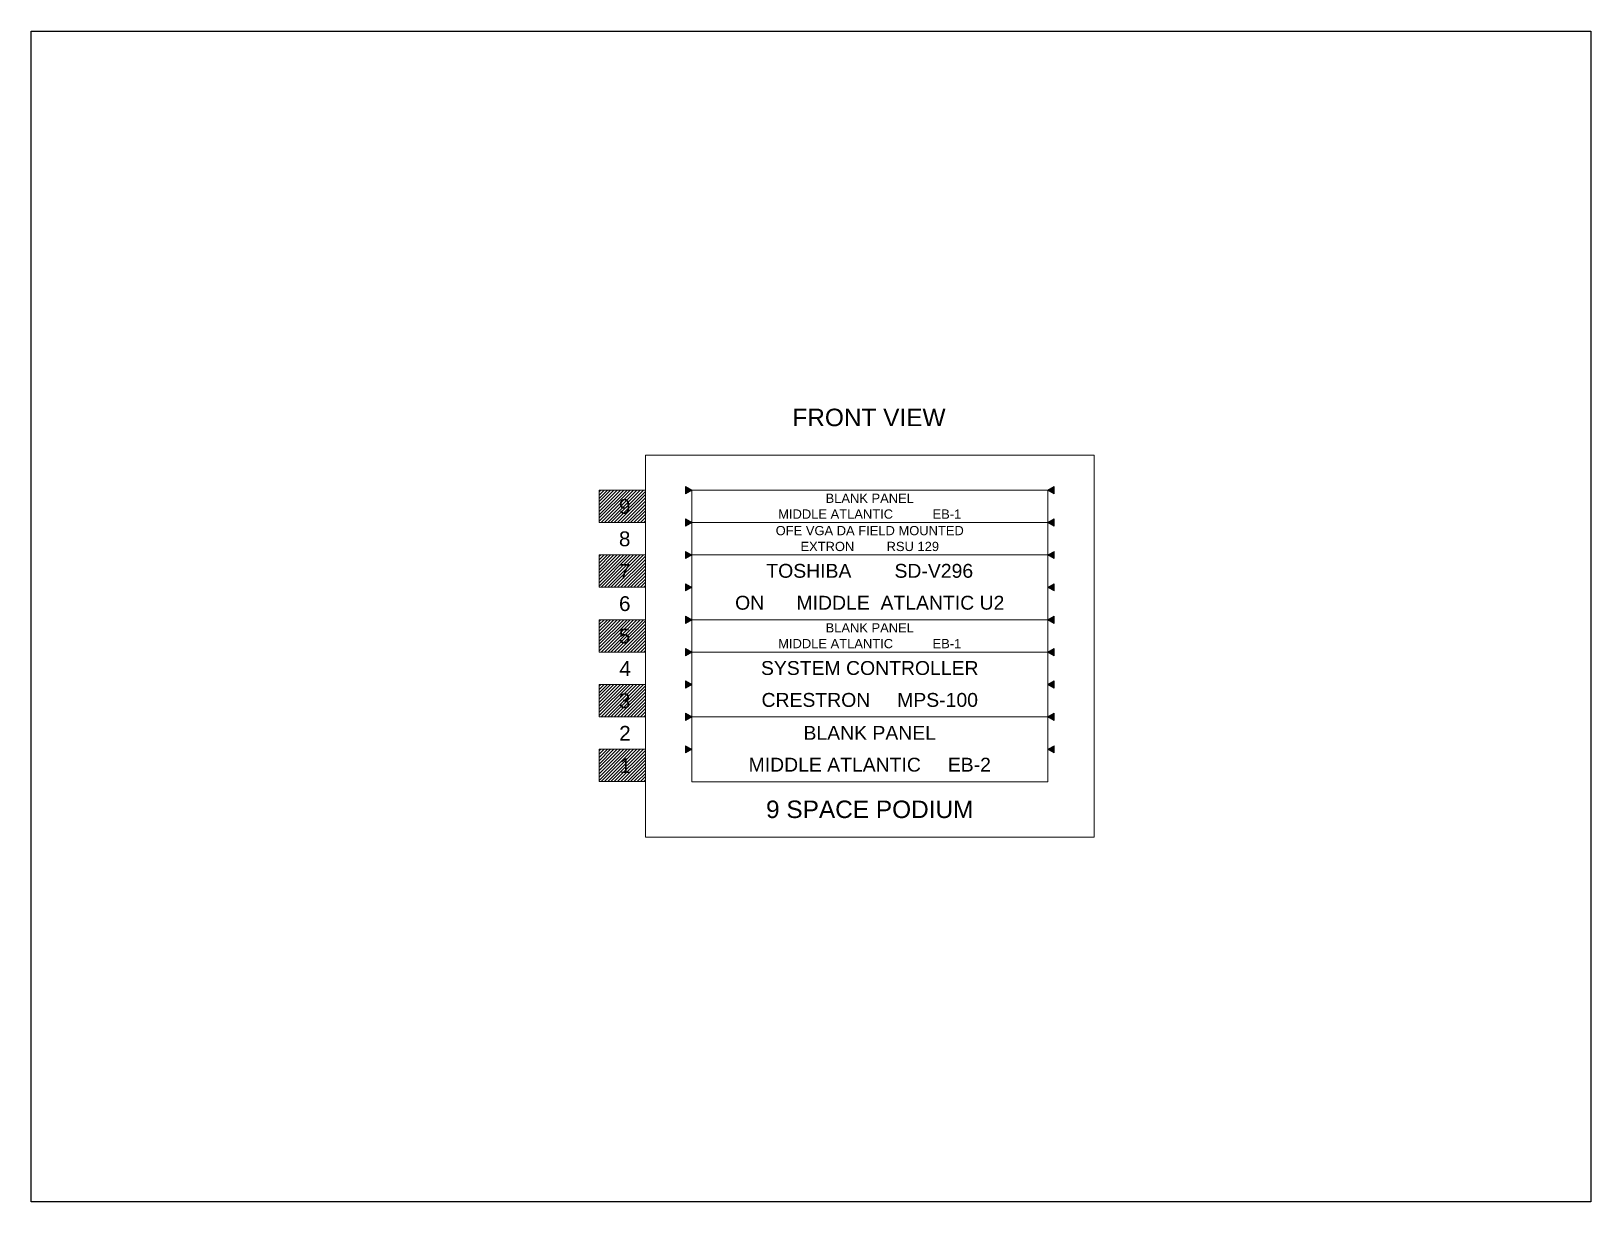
# Model space of a CAD drawing. Header units: inches. Extents: x -21 to 1517, y -4 to 60.
# Drawn here: x 337.2 to 421.5, y -3.8 to 59.5 of the extents above; entities that cross this region are included whole.
import ezdxf

# ---------------------------------------------------------------- set-up
doc = ezdxf.new("R2010")
doc.units = ezdxf.units.IN
doc.header["$MEASUREMENT"] = 0
doc.layers.get('0').update_dxf_attribs({"lineweight": 20})
doc.layers.add('ELEVATION BLOCKS', color=7, linetype='Continuous')
doc.layers.add('RACKS', color=7, linetype='Continuous')
doc.styles.add('DZ', font='arial.ttf', dxfattribs={"height": 0.6})
doc.styles.add('style4', font='comsc.ttf')

msp = doc.modelspace()

# ---------------------------------------------------------------- texts
at = {"layer": 'ELEVATION BLOCKS', "lineweight": 5, "ltscale": 0.02, "width": 19.25, "attachment_point": 5, "style": 'DZ'}
for s, insert, char_height in [('OFE VGA DA FIELD MOUNTED', (382.525, 32.513), 0.5), ('EXTRON         RSU 129', (382.525, 31.657), 0.5), ('TOSHIBA        SD-V296', (382.525, 30.337), 0.75), ('ON      MIDDLE  ATLANTIC U2', (382.525, 28.613), 0.75), ('SYSTEM CONTROLLER', (382.525, 25.087), 0.75), ('CRESTRON     MPS-100', (382.525, 23.363), 0.75)]:
    msp.add_mtext(s, dxfattribs=dict(at, insert=insert, char_height=char_height))
at = {"layer": 'RACKS', "style": 'DZ'}
for s, p in [('9', (368.968, 33.421)), ('8', (368.968, 31.671)), ('7', (368.965, 29.914)), ('6', (368.972, 28.171)), ('5', (368.965, 26.422)), ('4', (368.99, 24.664)), ('3', (368.968, 22.921)), ('2', (368.982, 21.163)), ('1', (369.015, 19.413))]:
    msp.add_text(s, height=0.8, dxfattribs=at).set_placement(p)
at = {"layer": 'RACKS', "lineweight": 0, "char_height": 0.944, "width": 24.25, "attachment_point": 5, "style": 'style4'}
for s, insert in [('{\\fArial|b0|i0|c0|p34;FRONT VIEW}', (382.483, 38.625)), ('{\\fArial|b0|i0|c0|p34;9 SPACE PODIUM}', (382.525, 17.45))]:
    msp.add_mtext(s, dxfattribs=dict(at, insert=insert))

# ---------------------------------------------------------------- blocks, each defined once
blk = doc.blocks.new('E_TICK')
at = {"lineweight": 9, "ltscale": 0.02}
blk.add_hatch(color=256, dxfattribs=at).paths.add_polyline_path([(0, 0), (0.339, -0.195), (0.339, 0.195)])
blk.add_lwpolyline([(0, 0), (0.339, -0.195), (0.339, 0.195)], close=True, dxfattribs=at)
blk = doc.blocks.new('E_MIDDLEATLANTIC_EB1')
at = {"layer": 'ELEVATION BLOCKS', "lineweight": 5, "ltscale": 0.02}
blk.add_lwpolyline([(0, 1.75), (19.25, 1.75), (19.25, 0), (0, 0)], close=True, dxfattribs=at)
at = {"layer": 'ELEVATION BLOCKS', "lineweight": 5, "ltscale": 0.02, "char_height": 0.5, "width": 19.25, "attachment_point": 5, "style": 'DZ'}
for s, insert in [('BLANK PANEL', (9.625, 1.313)), ('MIDDLE ATLANTIC           EB-1', (9.625, 0.457))]:
    blk.add_mtext(s, dxfattribs=dict(at, insert=insert))
blk = doc.blocks.new('E_MIDDLEATLANTIC_EB2')
at = {"layer": 'ELEVATION BLOCKS', "lineweight": 5, "ltscale": 0.02}
blk.add_lwpolyline([(0, 3.5), (19.25, 3.5), (19.25, 0), (0, 0)], close=True, dxfattribs=at)
at = {"layer": 'ELEVATION BLOCKS', "lineweight": 5, "ltscale": 0.02, "char_height": 0.75, "width": 19.25, "attachment_point": 5, "style": 'DZ'}
for s, insert in [('BLANK PANEL', (9.625, 2.637)), ('MIDDLE ATLANTIC     EB-2', (9.625, 0.913))]:
    blk.add_mtext(s, dxfattribs=dict(at, insert=insert))

# ---------------------------------------------------------------- hatches: boundary and pattern name
at = {"layer": 'RACKS', "lineweight": 0}
h = msp.add_hatch(dxfattribs=at)
h.set_pattern_fill('ANSI31', color=256, style=0)
h.set_pattern_definition([(45, (358.22376, 72.84203), (-0.08838835, 0.08838835), [])])
h.paths.add_polyline_path([(367.9, 34.703), (370.4, 34.703), (370.4, 32.953), (367.9, 32.953)])
h = msp.add_hatch(dxfattribs=at)
h.set_pattern_fill('ANSI31', color=256, style=0)
h.set_pattern_definition([(45, (358.22376, 69.34203), (-0.08838835, 0.08838835), [])])
h.paths.add_polyline_path([(367.9, 31.203), (370.4, 31.203), (370.4, 29.453), (367.9, 29.453)])
h = msp.add_hatch(dxfattribs=at)
h.set_pattern_fill('ANSI31', color=256, style=0)
h.set_pattern_definition([(45, (358.22376, 65.84203), (-0.08838835, 0.08838835), [])])
h.paths.add_polyline_path([(367.9, 27.703), (370.4, 27.703), (370.4, 25.953), (367.9, 25.953)])
h = msp.add_hatch(dxfattribs=at)
h.set_pattern_fill('ANSI31', color=256, style=0)
h.set_pattern_definition([(45, (358.22376, 62.34203), (-0.08838835, 0.08838835), [])])
h.paths.add_polyline_path([(367.9, 24.203), (370.4, 24.203), (370.4, 22.453), (367.9, 22.453)])
h = msp.add_hatch(dxfattribs=at)
h.set_pattern_fill('ANSI31', color=256, style=0)
h.set_pattern_definition([(45, (358.22376, 58.84203), (-0.08838835, 0.08838835), [])])
h.paths.add_polyline_path([(367.9, 20.703), (370.4, 20.703), (370.4, 18.953), (367.9, 18.953)])

# ---------------------------------------------------------------- linework, layer by layer
at = {"lineweight": 0}
msp.add_lwpolyline([(394.65, 36.6), (370.4, 36.6), (370.4, 15.95), (394.65, 15.95)], close=True, dxfattribs=at)
at = {"layer": 'Defpoints', "ltscale": 0.5}
msp.add_lwpolyline([(337.2, 59.5), (421.5, 59.5), (421.5, -3.75), (337.2, -3.75)], close=True, dxfattribs=at)
at = {"layer": 'ELEVATION BLOCKS', "lineweight": 5, "ltscale": 0.02}
for points in [[(372.9, 32.95), (392.15, 32.95), (392.15, 31.2), (372.9, 31.2)], [(372.9, 31.2), (392.15, 31.2), (392.15, 27.7), (372.9, 27.7)], [(372.9, 25.95), (392.15, 25.95), (392.15, 22.45), (372.9, 22.45)]]:
    msp.add_lwpolyline(points, close=True, dxfattribs=at)
at = {"layer": 'RACKS', "lineweight": 0}
for points in [[(367.9, 34.703), (370.4, 34.703), (370.4, 32.953), (367.9, 32.953)], [(372.9, 34.7), (392.15, 34.7), (392.15, 18.95), (372.9, 18.95)], [(367.9, 31.203), (370.4, 31.203), (370.4, 29.453), (367.9, 29.453)], [(367.9, 27.703), (370.4, 27.703), (370.4, 25.953), (367.9, 25.953)], [(367.9, 24.203), (370.4, 24.203), (370.4, 22.453), (367.9, 22.453)], [(367.9, 20.703), (370.4, 20.703), (370.4, 18.953), (367.9, 18.953)]]:
    msp.add_lwpolyline(points, close=True, dxfattribs=at)

# ---------------------------------------------------------------- block references
at = {"lineweight": 9, "xscale": -1}
for p in [(372.9, 34.7), (372.9, 32.95), (372.9, 31.2), (372.9, 29.45), (372.9, 27.7), (372.9, 25.95), (372.9, 24.2), (372.9, 22.45), (372.9, 20.7)]:
    msp.add_blockref('E_TICK', p, dxfattribs=at)
at = {"lineweight": 9}
for p in [(392.15, 34.7), (392.15, 32.95), (392.15, 31.2), (392.15, 29.45), (392.15, 27.7), (392.15, 25.95), (392.15, 24.2), (392.15, 22.45), (392.15, 20.7)]:
    msp.add_blockref('E_TICK', p, dxfattribs=at)
at = {"layer": 'RACKS'}
for name, p in [('E_MIDDLEATLANTIC_EB1', (372.9, 32.95)), ('E_MIDDLEATLANTIC_EB1', (372.9, 25.95)), ('E_MIDDLEATLANTIC_EB2', (372.9, 18.95))]:
    msp.add_blockref(name, p, dxfattribs=at)

msp.set_redraw_order([(e.dxf.handle, doc.entitydb.next_handle()) for e in msp.query("TEXT MTEXT ATTDEF DIMENSION ARC_DIMENSION")])  # texts and dimensions are drawn at this point

doc.saveas('drawing.dxf')
